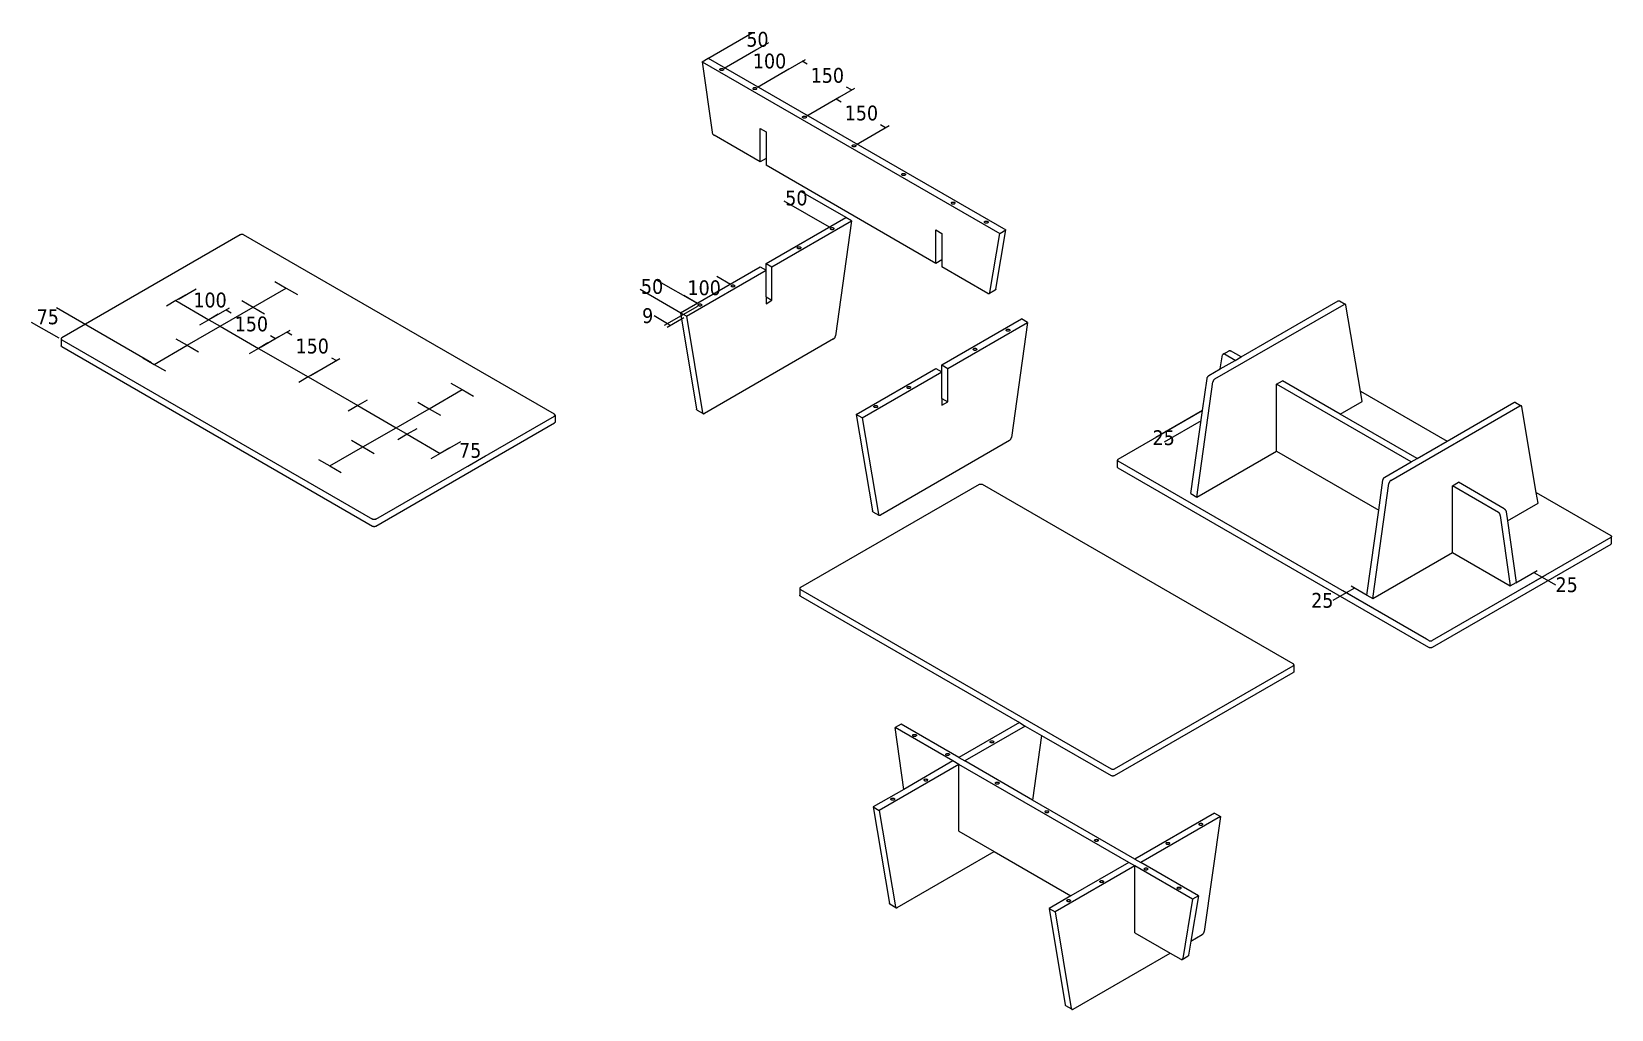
# Model space of a CAD drawing. Header units: millimetres. Extents: x -1700 to 1679, y -1062 to 1030.
import ezdxf

# ---------------------------------------------------------------- set-up
doc = ezdxf.new("R2010")
doc.units = ezdxf.units.MM
doc.styles.add('Tahoma', font='Tahoma')

msp = doc.modelspace()

# ---------------------------------------------------------------- texts
at = {"color": 1, "attachment_point": 7, "style": 'Tahoma'}
for s, insert, char_height in [('50', (-170.9, 996.8), 31.66), ('100', (-156.9, 950.3), 31.66), ('150', (-33.2, 919.6), 31.66), ('150', (39.6, 839.2), 31.66), ('50', (-87.6, 657.4), 31.66), ('50', (-396.3, 468.1), 31.66), ('100', (-296.7, 465.3), 31.66), ('100', (-1353.6, 439.1), 31.66), ('75', (-1688.9, 403.1), 31.66), ('150', (-1265.2, 388), 31.66), ('9', (-393.8, 405.7), 31.7), ('150', (-1135.1, 340.7), 31.66), ('25', (698, 144.7), 31.66), ('75', (-785.3, 117.6), 31.66), ('25', (1560, -169.8), 31.66), ('25', (1037.3, -203.2), 31.66)]:
    msp.add_mtext(s, dxfattribs=dict(at, insert=insert, char_height=char_height))

# ---------------------------------------------------------------- linework, layer by layer
at = {"color": 1}
for p, q in [((-253.4, 972.1), (-158.4, 1027)), ((-218, 951.7), (-123, 1006.6)), ((-218, 951.7), (-150.6, 990.7)), ((-147.3, 910.9), (-44.5, 970.3)), ((-147.3, 910.9), (-79.9, 949.8)), ((-40.9, 959.8), (-51.7, 966.1)), ((-41.3, 849.7), (61.5, 909)), ((-41.3, 849.7), (28.3, 889.8)), ((21.1, 885.7), (32, 879.4)), ((54.3, 904.8), (43.4, 911.1)), ((64.8, 788.4), (134.4, 828.6)), ((116.3, 830.7), (127.1, 824.4)), ((42.7, 631.7), (-54.2, 687.6)), ((7.3, 611.3), (-89.6, 667.2)), ((-1385.7, 457.3), (-1347.3, 479.5)), ((-310.9, 427.5), (-398.2, 477.9)), ((-275.5, 448), (-362.8, 498.3)), ((-204.8, 488.8), (-234.1, 505.7)), ((-275.5, 441.7), (-346.6, 400.7)), ((-275.5, 448), (-304.8, 464.9)), ((-1640.4, 373.6), (-1699.7, 407.8)), ((-1443.2, 321), (-1646.6, 438.5)), ((-1314.9, 416.5), (-1276.6, 438.7)), ((-1314.9, 416.5), (-1276.6, 438.7)), ((-1283.8, 434.5), (-1272.9, 428.2)), ((-339.4, 404.8), (-368.3, 421.5)), ((-304.5, 417.6), (-340.2, 397)), ((-1208.9, 355.3), (-1146.4, 391.3)), ((-1208.9, 355.3), (-1170.5, 377.4)), ((-1188.6, 379.5), (-1177.7, 373.3)), ((-1153.6, 387.2), (-1142.8, 380.9)), ((-333, 401.2), (-339.4, 404.8)), ((-1102.8, 294), (-1040.3, 330.1)), ((-1058.5, 332.2), (-1047.6, 325.9)), ((804.9, 219.2), (705, 161.5)), ((801.8, 197), (722.6, 151.3)), ((-820, 130.7), (-781.6, 152.9)), ((-766.9, 100.1), (-728.6, 122.3)), ((1474.9, -149.3), (1520.6, -122.9)), ((1492.5, -159.5), (1538.3, -133.1)), ((1513.4, -127), (1531.1, -137.3)), ((1283.7, -269.7), (1104.9, -166.5)), ((1129.8, -160.5), (1112.2, -170.7)), ((1157.1, -176.2), (1122.6, -156.3)), ((1531.1, -137.3), (1560, -153.9)), ((1112.2, -170.7), (1083.3, -187.4))]:
    msp.add_line(p, q, dxfattribs=at)
for p, q in [((-265.2, 965.3), (-252.4, 972.7)), ((-265.2, 965.3), (371.2, 597.9)), ((-265.2, 965.3), (-244, 814.2)), ((-252.4, 972.7), (383.9, 605.3)), ((-227.5, 948.6), (-227.3, 949.2)), ((-227.3, 948), (-227.5, 948.6)), ((-227.3, 949.2), (-226.9, 949.8)), ((-226.9, 947.4), (-227.3, 948)), ((-226.9, 949.8), (-226.3, 950.2)), ((-226.3, 947), (-226.9, 947.4)), ((-226.3, 950.2), (-225.5, 950.6)), ((-225.5, 946.6), (-226.3, 947)), ((-225.5, 950.6), (-224.5, 950.8)), ((-224.5, 946.4), (-225.5, 946.6)), ((-224.5, 950.8), (-223.5, 950.9)), ((-223.5, 946.3), (-224.5, 946.4)), ((-223.5, 950.9), (-222.4, 950.8)), ((-222.4, 946.4), (-223.5, 946.3)), ((-222.4, 950.8), (-221.5, 950.6)), ((-221.5, 946.6), (-222.4, 946.4)), ((-221.5, 950.6), (-220.6, 950.2)), ((-220.6, 947), (-221.5, 946.6)), ((-220.6, 950.2), (-220, 949.8)), ((-220, 947.4), (-220.6, 947)), ((-220, 949.8), (-219.6, 949.2)), ((-219.6, 948), (-220, 947.4)), ((-219.6, 949.2), (-219.5, 948.6)), ((-219.5, 948.6), (-219.6, 948)), ((-156.7, 907.8), (-156.6, 908.4)), ((-156.6, 907.2), (-156.7, 907.8)), ((-156.6, 908.4), (-156.2, 908.9)), ((-156.2, 906.6), (-156.6, 907.2)), ((-156.2, 908.9), (-155.6, 909.4)), ((-155.6, 906.1), (-156.2, 906.6)), ((-155.6, 909.4), (-154.7, 909.8)), ((-154.7, 905.8), (-155.6, 906.1)), ((-154.7, 909.8), (-153.8, 910)), ((-153.8, 905.5), (-154.7, 905.8)), ((-153.8, 910), (-152.7, 910.1)), ((-152.7, 905.5), (-153.8, 905.5)), ((-152.7, 910.1), (-151.7, 910)), ((-151.7, 905.5), (-152.7, 905.5)), ((-151.7, 910), (-150.7, 909.8)), ((-150.7, 905.8), (-151.7, 905.5)), ((-150.7, 909.8), (-149.9, 909.4)), ((-149.9, 906.1), (-150.7, 905.8)), ((-149.9, 909.4), (-149.3, 908.9)), ((-149.3, 906.6), (-149.9, 906.1)), ((-149.3, 908.9), (-148.9, 908.4)), ((-148.9, 907.2), (-149.3, 906.6)), ((-148.9, 908.4), (-148.7, 907.8)), ((-148.7, 907.8), (-148.9, 907.2)), ((-50.7, 846.5), (-50.5, 847.1)), ((-50.5, 845.9), (-50.7, 846.5)), ((-50.5, 847.1), (-50.1, 847.7)), ((-50.1, 845.4), (-50.5, 845.9)), ((-50.1, 847.7), (-49.5, 848.2)), ((-49.5, 844.9), (-50.1, 845.4)), ((-49.5, 848.2), (-48.7, 848.5)), ((-48.7, 844.5), (-49.5, 844.9)), ((-48.7, 848.5), (-47.7, 848.8)), ((-47.7, 848.8), (-46.7, 848.8)), ((-46.7, 848.8), (-45.6, 848.8)), ((-45.6, 848.8), (-44.7, 848.5)), ((-44.7, 848.5), (-43.8, 848.2)), ((-43.8, 844.9), (-44.7, 844.5)), ((-43.8, 848.2), (-43.2, 847.7)), ((-43.2, 845.4), (-43.8, 844.9)), ((-43.2, 847.7), (-42.8, 847.1)), ((-42.8, 845.9), (-43.2, 845.4)), ((-42.8, 847.1), (-42.7, 846.5)), ((-42.7, 846.5), (-42.8, 845.9)), ((-244, 814.2), (-243.8, 813.5)), ((-243.8, 813.5), (-243.6, 812.8)), ((-243.6, 812.8), (-243.3, 812)), ((-243.3, 812), (-242.9, 811.3)), ((-242.9, 811.3), (-242.5, 810.5)), ((-141.4, 751), (-141.4, 822.5)), ((-141.4, 822.5), (-128.7, 815.1)), ((-128.7, 815.1), (-128.7, 758.4)), ((-47.7, 844.3), (-48.7, 844.5)), ((-46.7, 844.2), (-47.7, 844.3)), ((-45.6, 844.3), (-46.7, 844.2)), ((-44.7, 844.5), (-45.6, 844.3)), ((-242.5, 810.5), (-242, 809.8)), ((-242, 809.8), (-241.5, 809.2)), ((-241.5, 809.2), (-240.9, 808.7)), ((-240.9, 808.7), (-240.4, 808.2)), ((-240.4, 808.2), (-239.8, 807.8)), ((-141.4, 751), (-239.8, 807.8)), ((55.4, 785.3), (55.5, 785.9)), ((55.5, 784.7), (55.4, 785.3)), ((55.5, 785.9), (55.9, 786.5)), ((55.9, 784.1), (55.5, 784.7)), ((55.9, 786.5), (56.6, 786.9)), ((56.6, 783.7), (55.9, 784.1)), ((56.6, 786.9), (57.4, 787.3)), ((57.4, 783.3), (56.6, 783.7)), ((57.4, 787.3), (58.4, 787.5)), ((58.4, 783.1), (57.4, 783.3)), ((58.4, 787.5), (59.4, 787.6)), ((59.4, 783), (58.4, 783.1)), ((59.4, 787.6), (60.4, 787.5)), ((60.4, 783.1), (59.4, 783)), ((60.4, 787.5), (61.4, 787.3)), ((61.4, 783.3), (60.4, 783.1)), ((61.4, 787.3), (62.2, 786.9)), ((62.2, 783.7), (61.4, 783.3)), ((62.2, 786.9), (62.9, 786.5)), ((62.9, 784.1), (62.2, 783.7)), ((62.9, 786.5), (63.3, 785.9)), ((63.3, 784.7), (62.9, 784.1)), ((63.3, 785.9), (63.4, 785.3)), ((63.4, 785.3), (63.3, 784.7)), ((-128.7, 758.4), (-141.4, 751)), ((-128.7, 758.4), (-128.7, 743.7)), ((234.8, 533.8), (-128.7, 743.7)), ((161.5, 724.1), (161.6, 724.7)), ((161.6, 723.5), (161.5, 724.1)), ((161.6, 724.7), (162, 725.2)), ((162, 722.9), (161.6, 723.5)), ((162, 725.2), (162.6, 725.7)), ((162.6, 722.4), (162, 722.9)), ((162.6, 725.7), (163.5, 726.1)), ((163.5, 722.1), (162.6, 722.4)), ((163.5, 726.1), (164.4, 726.3)), ((164.4, 721.8), (163.5, 722.1)), ((164.4, 726.3), (165.5, 726.4)), ((165.5, 721.8), (164.4, 721.8)), ((165.5, 726.4), (166.5, 726.3)), ((166.5, 721.8), (165.5, 721.8)), ((166.5, 726.3), (167.5, 726.1)), ((167.5, 722.1), (166.5, 721.8)), ((167.5, 726.1), (168.3, 725.7)), ((168.3, 722.4), (167.5, 722.1)), ((168.3, 725.7), (168.9, 725.2)), ((168.9, 722.9), (168.3, 722.4)), ((168.9, 725.2), (169.3, 724.7)), ((169.3, 723.5), (168.9, 722.9)), ((169.3, 724.7), (169.5, 724.1)), ((169.5, 724.1), (169.3, 723.5)), ((267.5, 662.8), (267.7, 663.4)), ((267.7, 662.2), (267.5, 662.8)), ((267.7, 663.4), (268.1, 664)), ((268.1, 661.7), (267.7, 662.2)), ((268.1, 664), (268.7, 664.5)), ((268.7, 661.2), (268.1, 661.7)), ((268.7, 664.5), (269.5, 664.8)), ((269.5, 660.8), (268.7, 661.2)), ((269.5, 664.8), (270.5, 665.1)), ((270.5, 660.6), (269.5, 660.8)), ((270.5, 665.1), (271.5, 665.1)), ((271.5, 660.5), (270.5, 660.6)), ((271.5, 665.1), (272.6, 665.1)), ((272.6, 660.6), (271.5, 660.5)), ((272.6, 665.1), (273.5, 664.8)), ((273.5, 660.8), (272.6, 660.6)), ((273.5, 664.8), (274.3, 664.5)), ((274.3, 661.2), (273.5, 660.8)), ((274.3, 664.5), (275, 664)), ((275, 661.7), (274.3, 661.2)), ((275, 664), (275.4, 663.4)), ((275.4, 662.2), (275, 661.7)), ((275.4, 663.4), (275.5, 662.8)), ((275.5, 662.8), (275.4, 662.2)), ((-128.7, 533.8), (41.7, 632.2)), ((-116, 526.5), (54.4, 624.9)), ((8.7, 608.1), (8.9, 608.7)), ((8.9, 608.7), (9.3, 609.3)), ((9.3, 609.3), (9.9, 609.8)), ((9.9, 609.8), (10.7, 610.1)), ((10.7, 610.1), (11.7, 610.4)), ((11.7, 610.4), (12.7, 610.4)), ((12.7, 610.4), (13.8, 610.4)), ((13.8, 610.4), (14.7, 610.1)), ((14.7, 610.1), (15.5, 609.8)), ((15.5, 609.8), (16.2, 609.3)), ((16.2, 609.3), (16.6, 608.7)), ((16.6, 608.7), (16.7, 608.1)), ((54.4, 624.9), (19.9, 378.7)), ((54.4, 624.9), (41.7, 632.2)), ((338.2, 622), (338.4, 622.6)), ((338.4, 621.4), (338.2, 622)), ((338.4, 622.6), (338.8, 623.2)), ((338.8, 620.8), (338.4, 621.4)), ((338.8, 623.2), (339.4, 623.6)), ((339.4, 620.4), (338.8, 620.8)), ((339.4, 623.6), (340.2, 624)), ((340.2, 620), (339.4, 620.4)), ((340.2, 624), (341.2, 624.2)), ((341.2, 619.8), (340.2, 620)), ((341.2, 624.2), (342.2, 624.3)), ((342.2, 619.7), (341.2, 619.8)), ((342.2, 624.3), (343.3, 624.2)), ((343.3, 619.8), (342.2, 619.7)), ((343.3, 624.2), (344.2, 624)), ((344.2, 620), (343.3, 619.8)), ((344.2, 624), (345.1, 623.6)), ((345.1, 620.4), (344.2, 620)), ((345.1, 623.6), (345.7, 623.2)), ((345.7, 620.8), (345.1, 620.4)), ((345.7, 623.2), (346.1, 622.6)), ((346.1, 621.4), (345.7, 620.8)), ((346.1, 622.6), (346.2, 622)), ((346.2, 622), (346.1, 621.4)), ((-1253.2, 595), (-1635, 374.6)), ((-1252.6, 595.3), (-1253.2, 595)), ((-1251.9, 595.6), (-1252.6, 595.3)), ((-1251.2, 595.8), (-1251.9, 595.6)), ((-1250.4, 595.9), (-1251.2, 595.8)), ((-1249.6, 595.9), (-1250.4, 595.9)), ((-1248.9, 595.9), (-1249.6, 595.9)), ((-1248.1, 595.8), (-1248.9, 595.9)), ((-1247.4, 595.6), (-1248.1, 595.8)), ((-1246.7, 595.3), (-1247.4, 595.6)), ((-1246.1, 595), (-1246.7, 595.3)), ((-581.4, 211.3), (-1246.1, 595)), ((8.9, 607.5), (8.7, 608.1)), ((9.3, 607), (8.9, 607.5)), ((9.9, 606.5), (9.3, 607)), ((10.7, 606.1), (9.9, 606.5)), ((11.7, 605.9), (10.7, 606.1)), ((12.7, 605.8), (11.7, 605.9)), ((13.8, 605.9), (12.7, 605.8)), ((14.7, 606.1), (13.8, 605.9)), ((15.5, 606.5), (14.7, 606.1)), ((16.2, 607), (15.5, 606.5)), ((16.6, 607.5), (16.2, 607)), ((16.7, 608.1), (16.6, 607.5)), ((234.8, 533.8), (234.8, 605.3)), ((234.8, 605.3), (247.5, 597.9)), ((247.5, 597.9), (247.5, 541.2)), ((350, 471.3), (371.2, 597.9)), ((362.7, 478.6), (383.9, 605.3)), ((371.2, 597.9), (383.9, 605.3)), ((-62, 567.3), (-61.9, 567.9)), ((-61.9, 566.7), (-62, 567.3)), ((-61.9, 567.9), (-61.5, 568.5)), ((-61.5, 566.1), (-61.9, 566.7)), ((-61.5, 568.5), (-60.8, 568.9)), ((-60.8, 565.7), (-61.5, 566.1)), ((-60.8, 568.9), (-60, 569.3)), ((-60, 565.3), (-60.8, 565.7)), ((-60, 569.3), (-59, 569.5)), ((-59, 565.1), (-60, 565.3)), ((-59, 569.5), (-58, 569.6)), ((-58, 565), (-59, 565.1)), ((-58, 569.6), (-57, 569.5)), ((-57, 565.1), (-58, 565)), ((-57, 569.5), (-56, 569.3)), ((-56, 565.3), (-57, 565.1)), ((-56, 569.3), (-55.2, 568.9)), ((-55.2, 565.7), (-56, 565.3)), ((-55.2, 568.9), (-54.5, 568.5)), ((-54.5, 566.1), (-55.2, 565.7)), ((-54.5, 568.5), (-54.1, 567.9)), ((-54.1, 566.7), (-54.5, 566.1)), ((-54.1, 567.9), (-54, 567.3)), ((-54, 567.3), (-54.1, 566.7)), ((247.5, 541.2), (234.8, 533.8)), ((247.5, 541.2), (247.5, 526.5)), ((-311.8, 428.1), (-141.4, 526.5)), ((-299.1, 420.7), (-128.7, 519.1)), ((-141.4, 526.5), (-128.7, 519.1)), ((-128.7, 533.8), (-116, 526.5)), ((-128.7, 519.1), (-128.7, 533.8)), ((-128.7, 462.4), (-128.7, 519.1)), ((-116, 455), (-116, 526.5)), ((345.9, 469.7), (247.5, 526.5)), ((-1225.6, 440.3), (-1154.9, 481.1)), ((-1179.2, 495.2), (-1154.9, 481.1)), ((-1154.9, 481.1), (-1130.6, 467.1)), ((-203.4, 485.6), (-203.3, 486.2)), ((-203.3, 485.1), (-203.4, 485.6)), ((-203.3, 486.2), (-202.9, 486.8)), ((-202.9, 484.5), (-203.3, 485.1)), ((-202.9, 486.8), (-202.2, 487.3)), ((-202.2, 484), (-202.9, 484.5)), ((-202.2, 487.3), (-201.4, 487.6)), ((-201.4, 483.6), (-202.2, 484)), ((-201.4, 487.6), (-200.4, 487.9)), ((-200.4, 483.4), (-201.4, 483.6)), ((-200.4, 487.9), (-199.4, 488)), ((-199.4, 483.3), (-200.4, 483.4)), ((-199.4, 488), (-198.4, 487.9)), ((-198.4, 483.4), (-199.4, 483.3)), ((-198.4, 487.9), (-197.4, 487.6)), ((-197.4, 483.6), (-198.4, 483.4)), ((-197.4, 487.6), (-196.6, 487.3)), ((-196.6, 484), (-197.4, 483.6)), ((-196.6, 487.3), (-195.9, 486.8)), ((-195.9, 484.5), (-196.6, 484)), ((-195.9, 486.8), (-195.5, 486.2)), ((-195.5, 485.1), (-195.9, 484.5)), ((-195.5, 486.2), (-195.4, 485.6)), ((-195.4, 485.6), (-195.5, 485.1)), ((361.7, 476.9), (349, 469.5)), ((362.1, 477.2), (361.7, 476.9)), ((362.4, 477.6), (362.1, 477.2)), ((362.6, 478.1), (362.4, 477.6)), ((362.7, 478.6), (362.6, 478.1)), ((-1391.1, 454.2), (-1411.2, 442.6)), ((-1371, 465.8), (-1391.1, 454.2)), ((-1391.1, 454.2), (-1320.4, 413.4)), ((-1296.3, 399.5), (-1225.6, 440.3)), ((-1249.9, 454.3), (-1225.6, 440.3)), ((-1225.6, 440.3), (-1201.4, 426.3)), ((-274.1, 444.8), (-274, 445.4)), ((-274, 444.2), (-274.1, 444.8)), ((-274, 445.4), (-273.6, 446)), ((-273.6, 443.7), (-274, 444.2)), ((-273.6, 446), (-273, 446.5)), ((-273, 443.2), (-273.6, 443.7)), ((-273, 446.5), (-272.1, 446.8)), ((-272.1, 442.8), (-273, 443.2)), ((-272.1, 446.8), (-271.2, 447.1)), ((-271.2, 442.6), (-272.1, 442.8)), ((-271.2, 447.1), (-270.1, 447.1)), ((-270.1, 442.5), (-271.2, 442.6)), ((-270.1, 447.1), (-269.1, 447.1)), ((-269.1, 442.6), (-270.1, 442.5)), ((-269.1, 447.1), (-268.1, 446.8)), ((-268.1, 442.8), (-269.1, 442.6)), ((-268.1, 446.8), (-267.3, 446.5)), ((-267.3, 443.2), (-268.1, 442.8)), ((-267.3, 446.5), (-266.7, 446)), ((-266.7, 443.7), (-267.3, 443.2)), ((-266.7, 446), (-266.3, 445.4)), ((-266.3, 444.2), (-266.7, 443.7)), ((-266.3, 445.4), (-266.1, 444.8)), ((-266.1, 444.8), (-266.3, 444.2)), ((-128.7, 462.4), (-116, 455)), ((-128.7, 462.4), (-128.7, 447.7)), ((-128.7, 447.7), (-116, 455)), ((345.9, 469.7), (346.4, 469.4)), ((346.4, 469.4), (347, 469.2)), ((347, 469.2), (347.5, 469.1)), ((347.5, 469.1), (348.1, 469.2)), ((348.1, 469.2), (348.5, 469.3)), ((348.5, 469.3), (349, 469.5)), ((349, 469.5), (349.4, 469.9)), ((349.4, 469.9), (349.7, 470.3)), ((349.7, 470.3), (349.9, 470.7)), ((349.9, 470.7), (350, 471.3)), ((831.4, 286.7), (1107.6, 446.2)), ((887.5, 333.8), (1094.9, 453.5)), ((1094.9, 453.5), (1095.4, 453.8)), ((1095.4, 453.8), (1096, 454)), ((1096, 454), (1096.5, 454.1)), ((1096.5, 454.1), (1097.1, 454)), ((1097.1, 454), (1097.5, 453.9)), ((1097.5, 453.9), (1098, 453.7)), ((1098, 453.7), (1110.3, 446.6)), ((1108.2, 446.5), (1107.6, 446.2)), ((1108.7, 446.6), (1108.2, 446.5)), ((1109.3, 446.7), (1108.7, 446.6)), ((1109.8, 446.7), (1109.3, 446.7)), ((1110.3, 446.6), (1109.8, 446.7)), ((1110.7, 446.3), (1110.3, 446.6)), ((1111.1, 446), (1110.7, 446.3)), ((1111.4, 445.6), (1111.1, 446)), ((1111.6, 445.1), (1111.4, 445.6)), ((1111.7, 444.6), (1111.6, 445.1)), ((1142.5, 260.9), (1111.7, 444.6)), ((-1320.4, 413.4), (-1340.4, 401.8)), ((-1300.3, 425), (-1320.4, 413.4)), ((-1320.4, 413.4), (-1296.3, 399.5)), ((-311.8, 428.1), (-277.3, 221.8)), ((-299.1, 420.7), (-311.8, 428.1)), ((-299.1, 420.7), (-264.6, 214.5)), ((247.5, 316.6), (417.9, 415)), ((260.2, 309.3), (430.6, 407.7)), ((430.6, 407.7), (396.1, 161.5)), ((430.6, 407.7), (417.9, 415)), ((-1636.4, 373), (-1636.5, 372.6)), ((-1636.5, 372.6), (-1636.5, 357.9)), ((-1636.5, 372.6), (-1636.4, 372.1)), ((-1636.2, 373.4), (-1636.4, 373)), ((-1636.4, 372.1), (-1636.2, 371.7)), ((-1635.9, 373.9), (-1636.2, 373.4)), ((-1635.5, 374.3), (-1635.9, 373.9)), ((-1635, 374.6), (-1635.5, 374.3)), ((-1391.3, 372.7), (-1367, 358.7)), ((-1367, 358.7), (-1296.3, 399.5)), ((-1296.3, 399.5), (-1214.3, 352.1)), ((15.7, 372.3), (-260.4, 212.8)), ((15.7, 372.3), (16.3, 372.6)), ((16.3, 372.6), (16.9, 373.1)), ((16.9, 373.1), (17.4, 373.7)), ((17.4, 373.7), (17.9, 374.3)), ((17.9, 374.3), (18.4, 375)), ((18.4, 375), (18.9, 375.7)), ((18.9, 375.7), (19.2, 376.5)), ((19.2, 376.5), (19.5, 377.2)), ((19.5, 377.2), (19.8, 378)), ((19.8, 378), (19.9, 378.7)), ((384.9, 390.9), (385, 391.5)), ((385, 390.3), (384.9, 390.9)), ((385, 391.5), (385.4, 392.1)), ((385.4, 389.8), (385, 390.3)), ((385.4, 392.1), (386.1, 392.6)), ((386.1, 389.3), (385.4, 389.8)), ((386.1, 392.6), (386.9, 392.9)), ((386.9, 388.9), (386.1, 389.3)), ((386.9, 392.9), (387.9, 393.2)), ((387.9, 388.7), (386.9, 388.9)), ((387.9, 393.2), (388.9, 393.2)), ((388.9, 388.6), (387.9, 388.7)), ((388.9, 393.2), (389.9, 393.2)), ((389.9, 388.7), (388.9, 388.6)), ((389.9, 393.2), (390.9, 392.9)), ((390.9, 388.9), (389.9, 388.7)), ((390.9, 392.9), (391.7, 392.6)), ((391.7, 389.3), (390.9, 388.9)), ((391.7, 392.6), (392.4, 392.1)), ((392.4, 389.8), (391.7, 389.3)), ((392.4, 392.1), (392.8, 391.5)), ((392.8, 390.3), (392.4, 389.8)), ((392.8, 391.5), (392.9, 390.9)), ((392.9, 390.9), (392.8, 390.3)), ((-1636.4, 357.4), (-1636.5, 357.9)), ((-1636.2, 357), (-1636.4, 357.4)), ((-1636.2, 371.7), (-1635.9, 371.2)), ((-1635.9, 356.5), (-1636.2, 357)), ((-1635.9, 371.2), (-1635.5, 370.9)), ((-1635.5, 356.2), (-1635.9, 356.5)), ((-1635.5, 370.9), (-1635, 370.5)), ((-1635, 355.8), (-1635.5, 356.2)), ((-1635, 370.5), (-970.3, -13.2)), ((-1635, 355.8), (-970.3, -27.9)), ((-1437.7, 317.8), (-1367, 358.7)), ((-1367, 358.7), (-1342.8, 344.7)), ((-1214.3, 352.1), (-1234.4, 340.5)), ((-1194.2, 363.7), (-1214.3, 352.1)), ((-1214.3, 352.1), (-1108.2, 290.9)), ((314.2, 350.1), (314.3, 350.7)), ((314.3, 349.5), (314.2, 350.1)), ((314.3, 350.7), (314.7, 351.3)), ((314.7, 349), (314.3, 349.5)), ((314.7, 351.3), (315.4, 351.7)), ((315.4, 348.5), (314.7, 349)), ((315.4, 351.7), (316.2, 352.1)), ((316.2, 348.1), (315.4, 348.5)), ((316.2, 352.1), (317.2, 352.3)), ((317.2, 347.9), (316.2, 348.1)), ((317.2, 352.3), (318.2, 352.4)), ((318.2, 347.8), (317.2, 347.9)), ((318.2, 352.4), (319.2, 352.3)), ((319.2, 347.9), (318.2, 347.8)), ((319.2, 352.3), (320.2, 352.1)), ((320.2, 348.1), (319.2, 347.9)), ((320.2, 352.1), (321, 351.7)), ((321, 348.5), (320.2, 348.1)), ((321, 351.7), (321.7, 351.3)), ((321.7, 349), (321, 348.5)), ((321.7, 351.3), (322.1, 350.7)), ((322.1, 349.5), (321.7, 349)), ((322.1, 350.7), (322.2, 350.1)), ((322.2, 350.1), (322.1, 349.5)), ((842.9, 308), (847.9, 338)), ((848, 338.5), (847.9, 338)), ((848.2, 339), (848, 338.5)), ((848.5, 339.4), (848.2, 339)), ((848.9, 339.7), (848.5, 339.4)), ((849.3, 339.9), (848.9, 339.7)), ((849.3, 339.9), (861.6, 347.1)), ((849.8, 340.1), (849.3, 339.9)), ((850.4, 340.1), (849.8, 340.1)), ((850.9, 340), (850.4, 340.1)), ((851.5, 339.8), (850.9, 340)), ((852, 339.6), (851.5, 339.8)), ((874.8, 326.5), (852, 339.6)), ((861.6, 347.1), (862.1, 347.3)), ((862.1, 347.3), (862.6, 347.4)), ((862.6, 347.4), (863.1, 347.5)), ((863.1, 347.5), (863.6, 347.4)), ((863.6, 347.4), (864.2, 347.2)), ((864.2, 347.2), (864.8, 346.9)), ((887.5, 333.8), (864.8, 346.9)), ((-1462, 331.9), (-1437.7, 317.8)), ((-1437.7, 317.8), (-1413.5, 303.8)), ((64.3, 210.9), (234.8, 309.3)), ((234.8, 309.3), (247.5, 301.9)), ((247.5, 316.6), (260.2, 309.3)), ((247.5, 301.9), (247.5, 316.6)), ((260.2, 237.8), (260.2, 309.3)), ((818.7, 294.1), (842.9, 308)), ((842.9, 308), (874.8, 326.5)), ((874.8, 326.5), (887.5, 333.8)), ((-1108.2, 290.9), (-1128.3, 279.3)), ((-1088.1, 302.5), (-1108.2, 290.9)), ((-1108.2, 290.9), (-1002.2, 229.7)), ((-803, 278), (-778.7, 264)), ((77.1, 203.5), (247.5, 301.9)), ((173.9, 270.1), (174.8, 270.5)), ((174.8, 270.5), (175.7, 270.7)), ((175.7, 270.7), (176.8, 270.8)), ((176.8, 270.8), (177.8, 270.7)), ((177.8, 270.7), (178.8, 270.5)), ((178.8, 270.5), (179.6, 270.1)), ((247.5, 245.2), (247.5, 301.9)), ((792.7, 34.1), (827.3, 280.3)), ((804.9, 219.2), (814.6, 287.7)), ((814.6, 287.7), (814.7, 288.4)), ((814.7, 288.4), (814.9, 289.1)), ((814.9, 289.1), (815.2, 289.9)), ((815.2, 289.9), (815.6, 290.6)), ((815.6, 290.6), (816, 291.4)), ((816, 291.4), (816.5, 292.1)), ((816.5, 292.1), (817, 292.7)), ((817, 292.7), (817.6, 293.2)), ((817.6, 293.2), (818.1, 293.7)), ((818.1, 293.7), (818.7, 294.1)), ((827.4, 281), (827.3, 280.3)), ((827.6, 281.8), (827.4, 281)), ((827.9, 282.5), (827.6, 281.8)), ((828.3, 283.3), (827.9, 282.5)), ((828.7, 284), (828.3, 283.3)), ((829.2, 284.7), (828.7, 284)), ((829.8, 285.3), (829.2, 284.7)), ((830.3, 285.9), (829.8, 285.3)), ((830.9, 286.4), (830.3, 285.9)), ((831.4, 286.7), (830.9, 286.4)), ((963.1, 275.4), (975.9, 282.8)), ((1250.9, 109.3), (963.1, 275.4)), ((963.1, 132.5), (963.1, 275.4)), ((1099.6, 211.3), (975.9, 282.8)), ((-982.1, 241.3), (-1002.2, 229.7)), ((-873.7, 237.1), (-849.4, 223.1)), ((-849.4, 223.1), (-778.7, 264)), ((-778.7, 264), (-754.5, 250)), ((172.8, 268.5), (172.9, 269.1)), ((172.9, 267.9), (172.8, 268.5)), ((172.9, 269.1), (173.3, 269.6)), ((173.3, 267.3), (172.9, 267.9)), ((173.3, 269.6), (173.9, 270.1)), ((173.9, 266.8), (173.3, 267.3)), ((174.8, 266.5), (173.9, 266.8)), ((175.7, 266.2), (174.8, 266.5)), ((176.8, 266.2), (175.7, 266.2)), ((177.8, 266.2), (176.8, 266.2)), ((178.8, 266.5), (177.8, 266.2)), ((179.6, 266.8), (178.8, 266.5)), ((179.6, 270.1), (180.2, 269.6)), ((180.2, 267.3), (179.6, 266.8)), ((180.2, 269.6), (180.6, 269.1)), ((180.6, 267.9), (180.2, 267.3)), ((180.6, 269.1), (180.8, 268.5)), ((180.8, 268.5), (180.6, 267.9)), ((247.5, 245.2), (260.2, 237.8)), ((247.5, 245.2), (247.5, 230.5)), ((247.5, 230.5), (260.2, 237.8)), ((1099.6, 211.3), (1146.3, 238.3)), ((1142.5, 260.9), (1328, 153.8)), ((1146.3, 238.3), (1142.5, 260.9)), ((1471, 236.3), (1471.6, 236.6)), ((1471.6, 236.6), (1472.2, 236.8)), ((1472.2, 236.8), (1472.7, 236.9)), ((1472.7, 236.9), (1473.2, 236.8)), ((1473.2, 236.8), (1473.7, 236.7)), ((1473.7, 236.7), (1474.2, 236.5)), ((-1002.2, 229.7), (-1022.2, 218.1)), ((-1002.2, 229.7), (-920.1, 182.3)), ((-963.3, -13.2), (-581.4, 207.2)), ((-920.1, 182.3), (-849.4, 223.1)), ((-849.4, 223.1), (-825.2, 209.1)), ((-580.9, 211), (-581.4, 211.3)), ((-581.4, 207.2), (-580.9, 207.6)), ((-580.5, 210.6), (-580.9, 211)), ((-580.9, 207.6), (-580.5, 207.9)), ((-580.2, 210.1), (-580.5, 210.6)), ((-580.5, 207.9), (-580.2, 208.4)), ((-580, 209.7), (-580.2, 210.1)), ((-580.2, 208.4), (-580, 208.8)), ((-580, 209.3), (-580, 209.7)), ((-580, 208.8), (-580, 209.3)), ((-580, 209.3), (-580, 194.6)), ((-277.2, 221.3), (-277.3, 221.8)), ((-276.9, 220.8), (-277.2, 221.3)), ((-276.6, 220.4), (-276.9, 220.8)), ((-276.3, 220), (-276.6, 220.4)), ((-276.3, 220), (-263.5, 212.7)), ((-264.6, 214.5), (-264.4, 213.9)), ((-264.4, 213.9), (-264.2, 213.4)), ((-264.2, 213.4), (-263.9, 213)), ((-263.9, 213), (-263.5, 212.7)), ((-263.5, 212.7), (-263.1, 212.5)), ((-263.1, 212.5), (-262.6, 212.3)), ((-262.6, 212.3), (-262.1, 212.3)), ((-262.1, 212.3), (-261.5, 212.4)), ((-261.5, 212.4), (-261, 212.6)), ((-261, 212.6), (-260.4, 212.8)), ((64.3, 210.9), (98.9, 4.6)), ((77.1, 203.5), (64.3, 210.9)), ((77.1, 203.5), (111.6, -2.7)), ((102.1, 227.6), (102.2, 228.2)), ((102.2, 227), (102.1, 227.6)), ((102.2, 228.2), (102.6, 228.8)), ((102.6, 226.5), (102.2, 227)), ((102.6, 228.8), (103.2, 229.3)), ((103.2, 226), (102.6, 226.5)), ((103.2, 229.3), (104.1, 229.6)), ((104.1, 225.6), (103.2, 226)), ((104.1, 229.6), (105, 229.9)), ((105, 225.4), (104.1, 225.6)), ((105, 229.9), (106.1, 229.9)), ((106.1, 225.3), (105, 225.4)), ((106.1, 229.9), (107.1, 229.9)), ((107.1, 225.4), (106.1, 225.3)), ((107.1, 229.9), (108.1, 229.6)), ((108.1, 225.6), (107.1, 225.4)), ((108.1, 229.6), (108.9, 229.3)), ((108.9, 226), (108.1, 225.6)), ((108.9, 229.3), (109.5, 228.8)), ((109.5, 226.5), (108.9, 226)), ((109.5, 228.8), (109.9, 228.2)), ((109.9, 227), (109.5, 226.5)), ((109.9, 228.2), (110.1, 227.6)), ((110.1, 227.6), (109.9, 227)), ((624.4, 115), (804.9, 219.2)), ((780, 41.5), (804.9, 219.2)), ((1263.7, 116.6), (1099.6, 211.3)), ((1207.6, 69.6), (1483.8, 229)), ((1328, 153.8), (1471, 236.3)), ((1474.2, 236.5), (1486.5, 229.4)), ((1484.3, 229.3), (1483.8, 229)), ((1484.9, 229.4), (1484.3, 229.3)), ((1485.4, 229.5), (1484.9, 229.4)), ((1486, 229.5), (1485.4, 229.5)), ((1486.5, 229.4), (1486, 229.5)), ((1486.9, 229.1), (1486.5, 229.4)), ((1487.3, 228.8), (1486.9, 229.1)), ((1487.6, 228.4), (1487.3, 228.8)), ((1487.8, 227.9), (1487.6, 228.4)), ((1487.9, 227.4), (1487.8, 227.9)), ((1518.7, 43.7), (1487.9, 227.4)), ((-990.8, 141.5), (-920.1, 182.3)), ((-963.3, -27.9), (-581.4, 192.5)), ((-920.1, 182.3), (-896.1, 168.4)), ((-876, 180), (-896.1, 168.4)), ((-580.9, 192.9), (-581.4, 192.5)), ((-580.5, 193.2), (-580.9, 192.9)), ((-580.2, 193.7), (-580.5, 193.2)), ((-580, 194.1), (-580.2, 193.7)), ((-580, 194.6), (-580, 194.1)), ((-1061.6, 100.7), (-990.8, 141.5)), ((-1015.1, 155.5), (-990.8, 141.5)), ((-990.8, 141.5), (-966.6, 127.5)), ((-896.1, 168.4), (-916.2, 156.8)), ((-896.1, 168.4), (-825.4, 127.6)), ((-805.3, 139.2), (-825.4, 127.6)), ((391.9, 155.1), (115.8, -4.4)), ((391.9, 155.1), (392.5, 155.5)), ((392.5, 155.5), (393, 155.9)), ((393, 155.9), (393.6, 156.5)), ((393.6, 156.5), (394.1, 157.1)), ((394.1, 157.1), (394.6, 157.8)), ((394.6, 157.8), (395, 158.5)), ((395, 158.5), (395.4, 159.3)), ((395.4, 159.3), (395.7, 160)), ((395.7, 160), (395.9, 160.8)), ((395.9, 160.8), (396.1, 161.5)), ((1263.7, 116.6), (1328, 153.8)), ((-1085.8, 114.7), (-1061.6, 100.7)), ((-825.4, 127.6), (-845.5, 116)), ((623.2, 113.8), (623, 113.4)), ((623, 113.4), (623, 112.9)), ((623, 98.2), (623, 112.9)), ((623, 112.9), (623, 112.5)), ((623, 112.5), (623.2, 112)), ((623.5, 114.2), (623.2, 113.8)), ((623.2, 112), (623.5, 111.6)), ((623.9, 114.6), (623.5, 114.2)), ((623.5, 111.6), (623.9, 111.2)), ((624.4, 115), (623.9, 114.6)), ((623.9, 111.2), (624.4, 110.9)), ((1289.1, -272.9), (624.4, 110.9)), ((792.7, 34.1), (963.1, 132.5)), ((963.1, 132.5), (1181.7, 6.3)), ((1194.9, 76.9), (1250.9, 109.3)), ((1250.9, 109.3), (1263.7, 116.6)), ((-1061.6, 100.7), (-1037.3, 86.7)), ((623, 97.8), (623, 98.2)), ((623.2, 97.3), (623, 97.8)), ((623.5, 96.9), (623.2, 97.3)), ((623.9, 96.5), (623.5, 96.9)), ((624.4, 96.2), (623.9, 96.5)), ((1289.1, -287.6), (624.4, 96.2)), ((1181.7, 6.3), (1190.7, 70.5)), ((1190.7, 70.5), (1190.9, 71.2)), ((1190.9, 71.2), (1191.1, 71.9)), ((1191.1, 71.9), (1191.4, 72.7)), ((1191.4, 72.7), (1191.8, 73.4)), ((1191.8, 73.4), (1192.2, 74.2)), ((1192.2, 74.2), (1192.7, 74.9)), ((1192.7, 74.9), (1193.2, 75.5)), ((1193.2, 75.5), (1193.8, 76.1)), ((1193.8, 76.1), (1194.3, 76.5)), ((1194.3, 76.5), (1194.9, 76.9)), ((1205.9, 68.1), (1205.4, 67.5)), ((1206.5, 68.7), (1205.9, 68.1)), ((1207, 69.2), (1206.5, 68.7)), ((1207.6, 69.6), (1207, 69.2)), ((326.9, 61.2), (-54.9, -159.3)), ((326.9, 61.2), (327.5, 61.5)), ((327.5, 61.5), (328.2, 61.7)), ((328.2, 61.7), (328.9, 61.9)), ((328.9, 61.9), (329.7, 62)), ((329.7, 62), (330.5, 62)), ((330.5, 62), (331.2, 62)), ((331.2, 62), (332, 61.9)), ((332, 61.9), (332.7, 61.7)), ((332.7, 61.7), (333.4, 61.5)), ((333.4, 61.5), (334, 61.2)), ((998.7, -322.6), (334, 61.2)), ((780, 41.5), (792.7, 34.1)), ((1168.9, -183), (1203.5, 63.1)), ((1203.6, 63.8), (1203.5, 63.1)), ((1203.8, 64.6), (1203.6, 63.8)), ((1204.1, 65.3), (1203.8, 64.6)), ((1204.5, 66.1), (1204.1, 65.3)), ((1204.9, 66.8), (1204.5, 66.1)), ((1205.4, 67.5), (1204.9, 66.8)), ((1339.3, 58.2), (1352.1, 65.6)), ((1437.7, 1.4), (1339.3, 58.2)), ((1339.3, -84.7), (1339.3, 58.2)), ((1450.4, 8.8), (1352.1, 65.6)), ((1518.7, 43.7), (1678, -48.3)), ((1522.5, 21.1), (1518.7, 43.7)), ((99, 4.1), (98.9, 4.6)), ((99.2, 3.6), (99, 4.1)), ((99.5, 3.2), (99.2, 3.6)), ((99.9, 2.8), (99.5, 3.2)), ((99.9, 2.8), (112.6, -4.5)), ((1156.2, -175.7), (1181.7, 6.3)), ((1438.3, 1.1), (1437.7, 1.4)), ((1438.8, 0.6), (1438.3, 1.1)), ((1439.4, 0), (1438.8, 0.6)), ((1439.9, -0.6), (1439.4, 0)), ((1450.4, 8.8), (1451, 8.4)), ((1451, 8.4), (1451.6, 7.9)), ((1451.6, 7.9), (1452.1, 7.4)), ((1452.1, 7.4), (1452.6, 6.7)), ((1452.6, 6.7), (1453.1, 6.1)), ((1453.1, 6.1), (1453.6, 5.3)), ((1453.6, 5.3), (1453.9, 4.6)), ((1453.9, 4.6), (1454.2, 3.8)), ((1454.2, 3.8), (1454.5, 3.1)), ((1454.5, 3.1), (1454.6, 2.4)), ((1454.6, 2.4), (1457.2, -16.6)), ((1457.2, -16.6), (1522.5, 21.1)), ((-969.7, -13.5), (-970.3, -13.2)), ((-970.3, -27.9), (-969.7, -28.2)), ((-969.1, -13.8), (-969.7, -13.5)), ((-969.7, -28.2), (-969.1, -28.5)), ((-968.4, -13.9), (-969.1, -13.8)), ((-969.1, -28.5), (-968.4, -28.6)), ((-967.6, -14.1), (-968.4, -13.9)), ((-968.4, -28.6), (-967.6, -28.7)), ((-966.8, -14.1), (-967.6, -14.1)), ((-967.6, -28.7), (-966.8, -28.8)), ((-966, -14.1), (-966.8, -14.1)), ((-966.8, -28.8), (-966, -28.7)), ((-965.3, -13.9), (-966, -14.1)), ((-966, -28.7), (-965.3, -28.6)), ((-964.5, -13.8), (-965.3, -13.9)), ((-965.3, -28.6), (-964.5, -28.5)), ((-963.9, -13.5), (-964.5, -13.8)), ((-964.5, -28.5), (-963.9, -28.2)), ((-963.3, -13.2), (-963.9, -13.5)), ((-963.9, -28.2), (-963.3, -27.9)), ((111.6, -2.7), (111.8, -3.3)), ((111.8, -3.3), (112, -3.8)), ((112, -3.8), (112.3, -4.2)), ((112.3, -4.2), (112.6, -4.5)), ((112.6, -4.5), (113.1, -4.7)), ((113.1, -4.7), (113.6, -4.9)), ((113.6, -4.9), (114.1, -4.9)), ((114.1, -4.9), (114.6, -4.8)), ((114.6, -4.8), (115.2, -4.6)), ((115.2, -4.6), (115.8, -4.4)), ((1440.4, -1.3), (1439.9, -0.6)), ((1440.8, -2), (1440.4, -1.3)), ((1441.2, -2.8), (1440.8, -2)), ((1441.5, -3.5), (1441.2, -2.8)), ((1441.7, -4.3), (1441.5, -3.5)), ((1441.9, -5), (1441.7, -4.3)), ((1441.9, -5), (1463.1, -156.1)), ((1457.2, -16.6), (1475.8, -148.7)), ((1678, -52.4), (1296.2, -272.9)), ((1678, -67.1), (1296.2, -287.6)), ((1678, -48.3), (1678.5, -48.7)), ((1678.5, -52.1), (1678, -52.4)), ((1678, -67.1), (1678.5, -66.8)), ((1678.5, -48.7), (1679, -49.1)), ((1679, -51.7), (1678.5, -52.1)), ((1678.5, -66.8), (1679, -66.4)), ((1679, -49.1), (1679.3, -49.5)), ((1679.3, -51.3), (1679, -51.7)), ((1679, -66.4), (1679.3, -65.9)), ((1679.3, -49.5), (1679.4, -49.9)), ((1679.4, -50.8), (1679.3, -51.3)), ((1679.3, -65.9), (1679.4, -65.5)), ((1679.4, -49.9), (1679.5, -50.4)), ((1679.5, -50.4), (1679.4, -50.8)), ((1679.4, -65.5), (1679.5, -65.1)), ((1679.5, -65.1), (1679.5, -50.4)), ((1168.9, -183), (1339.3, -84.7)), ((1339.3, -84.7), (1463.1, -156.1)), ((-56.3, -160.9), (-56.4, -161.3)), ((-56.4, -161.3), (-56.4, -176)), ((-56.4, -161.3), (-56.3, -161.8)), ((-56.1, -160.4), (-56.3, -160.9)), ((-56.3, -161.8), (-56.1, -162.2)), ((-55.8, -160), (-56.1, -160.4)), ((-56.1, -162.2), (-55.8, -162.6)), ((-55.4, -159.6), (-55.8, -160)), ((-55.8, -162.6), (-55.4, -163)), ((-54.9, -159.3), (-55.4, -159.6)), ((-55.4, -163), (-54.9, -163.4)), ((-54.9, -163.4), (609.8, -547.1)), ((1463.1, -156.1), (1475.8, -148.7)), ((-56.3, -176.5), (-56.4, -176)), ((-56.1, -176.9), (-56.3, -176.5)), ((-55.8, -177.3), (-56.1, -176.9)), ((-55.4, -177.7), (-55.8, -177.3)), ((-54.9, -178), (-55.4, -177.7)), ((-54.9, -178), (413.2, -448.3)), ((1156.2, -175.7), (1168.9, -183)), ((1289.1, -272.9), (1289.7, -273.2)), ((1289.7, -287.8), (1289.1, -287.6)), ((1289.7, -273.2), (1290.4, -273.4)), ((1290.4, -288.1), (1289.7, -287.8)), ((1290.4, -273.4), (1291.1, -273.6)), ((1291.1, -288.3), (1290.4, -288.1)), ((1291.1, -273.6), (1291.9, -273.7)), ((1291.9, -288.4), (1291.1, -288.3)), ((1291.9, -273.7), (1292.7, -273.7)), ((1292.7, -288.4), (1291.9, -288.4)), ((1292.7, -273.7), (1293.4, -273.7)), ((1293.4, -288.4), (1292.7, -288.4)), ((1293.4, -273.7), (1294.2, -273.6)), ((1294.2, -288.3), (1293.4, -288.4)), ((1294.2, -273.6), (1294.9, -273.4)), ((1294.9, -288.1), (1294.2, -288.3)), ((1294.9, -273.4), (1295.6, -273.2)), ((1295.6, -287.8), (1294.9, -288.1)), ((1295.6, -273.2), (1296.2, -272.9)), ((1296.2, -287.6), (1295.6, -287.8)), ((616.8, -547.1), (998.7, -326.7)), ((999.2, -322.9), (998.7, -322.6)), ((998.7, -326.7), (999.2, -326.3)), ((999.6, -323.3), (999.2, -322.9)), ((999.2, -326.3), (999.6, -325.9)), ((999.9, -323.7), (999.6, -323.3)), ((999.6, -325.9), (999.9, -325.5)), ((1000.1, -324.2), (999.9, -323.7)), ((999.9, -325.5), (1000.1, -325.1)), ((1000.1, -324.6), (1000.1, -324.2)), ((1000.1, -325.1), (1000.1, -324.6)), ((1000.1, -324.6), (1000.1, -339.3)), ((616.8, -561.8), (998.7, -341.3)), ((999.2, -341), (998.7, -341.3)), ((999.6, -340.6), (999.2, -341)), ((999.9, -340.2), (999.6, -340.6)), ((1000.1, -339.8), (999.9, -340.2)), ((1000.1, -339.3), (1000.1, -339.8)), ((160, -451.6), (147.3, -458.9)), ((165.9, -591.1), (147.3, -458.9)), ((271.1, -530.4), (147.3, -458.9)), ((283.8, -523), (160, -451.6)), ((413.2, -448.3), (283.8, -523)), ((425.9, -455.7), (296.5, -530.4)), ((413.2, -448.3), (425.9, -455.7)), ((425.9, -455.7), (460.8, -475.8)), ((185, -475.7), (185.2, -475.1)), ((185.2, -476.3), (185, -475.7)), ((185.2, -475.1), (185.6, -474.5)), ((185.6, -476.8), (185.2, -476.3)), ((185.6, -474.5), (186.2, -474)), ((186.2, -477.3), (185.6, -476.8)), ((186.2, -474), (187, -473.7)), ((187, -477.7), (186.2, -477.3)), ((187, -473.7), (188, -473.4)), ((188, -477.9), (187, -477.7)), ((188, -473.4), (189, -473.4)), ((189, -478), (188, -477.9)), ((189, -473.4), (190.1, -473.4)), ((190.1, -477.9), (189, -478)), ((190.1, -473.4), (191, -473.7)), ((191, -477.7), (190.1, -477.9)), ((191, -473.7), (191.9, -474)), ((191.9, -477.3), (191, -477.7)), ((191.9, -474), (192.5, -474.5)), ((192.5, -476.8), (191.9, -477.3)), ((192.5, -474.5), (192.9, -475.1)), ((192.9, -476.3), (192.5, -476.8)), ((192.9, -475.1), (193, -475.7)), ((193, -475.7), (192.9, -476.3)), ((350.5, -489.5), (350.6, -488.9)), ((350.6, -490.1), (350.5, -489.5)), ((350.6, -488.9), (351, -488.4)), ((351, -490.7), (350.6, -490.1)), ((351, -488.4), (351.7, -487.9)), ((351.7, -491.2), (351, -490.7)), ((351.7, -487.9), (352.5, -487.5)), ((352.5, -491.5), (351.7, -491.2)), ((352.5, -487.5), (353.5, -487.3)), ((353.5, -491.8), (352.5, -491.5)), ((353.5, -487.3), (354.5, -487.2)), ((354.5, -491.9), (353.5, -491.8)), ((354.5, -487.2), (355.5, -487.3)), ((355.5, -491.8), (354.5, -491.9)), ((355.5, -487.3), (356.5, -487.5)), ((356.5, -491.5), (355.5, -491.8)), ((356.5, -487.5), (357.3, -487.9)), ((357.3, -491.2), (356.5, -491.5)), ((357.3, -487.9), (358, -488.4)), ((358, -490.7), (357.3, -491.2)), ((358, -488.4), (358.4, -488.9)), ((358.4, -490.1), (358, -490.7)), ((358.4, -488.9), (358.5, -489.5)), ((358.5, -489.5), (358.4, -490.1)), ((460.8, -475.8), (441.4, -614)), ((460.8, -475.8), (609.8, -561.8)), ((283.8, -537.7), (113.4, -636.1)), ((271.1, -530.4), (165.9, -591.1)), ((255.7, -516.5), (255.9, -515.9)), ((255.9, -517.1), (255.7, -516.5)), ((255.9, -515.9), (256.3, -515.3)), ((256.3, -517.6), (255.9, -517.1)), ((256.3, -515.3), (256.9, -514.9)), ((256.9, -518.1), (256.3, -517.6)), ((256.9, -514.9), (257.7, -514.5)), ((257.7, -518.5), (256.9, -518.1)), ((257.7, -514.5), (258.7, -514.3)), ((258.7, -518.7), (257.7, -518.5)), ((258.7, -514.3), (259.7, -514.2)), ((259.7, -518.8), (258.7, -518.7)), ((259.7, -514.2), (260.8, -514.3)), ((260.8, -518.7), (259.7, -518.8)), ((260.8, -514.3), (261.7, -514.5)), ((261.7, -518.5), (260.8, -518.7)), ((261.7, -514.5), (262.6, -514.9)), ((262.6, -518.1), (261.7, -518.5)), ((262.6, -514.9), (263.2, -515.3)), ((263.2, -517.6), (262.6, -518.1)), ((263.2, -515.3), (263.6, -515.9)), ((263.6, -517.1), (263.2, -517.6)), ((263.6, -515.9), (263.7, -516.5)), ((263.7, -516.5), (263.6, -517.1)), ((283.8, -537.7), (271.1, -530.4)), ((283.8, -523), (296.5, -530.4)), ((647.2, -747.6), (283.8, -537.7)), ((283.8, -680.6), (283.8, -537.7)), ((441.4, -614), (296.5, -530.4)), ((209.1, -571.2), (209.2, -570.6)), ((209.2, -571.8), (209.1, -571.2)), ((209.2, -570.6), (209.6, -570)), ((209.6, -572.3), (209.2, -571.8)), ((209.6, -570), (210.2, -569.6)), ((210.2, -572.8), (209.6, -572.3)), ((210.2, -569.6), (211.1, -569.2)), ((211.1, -573.2), (210.2, -572.8)), ((211.1, -569.2), (212, -569)), ((212, -573.4), (211.1, -573.2)), ((212, -569), (213.1, -568.9)), ((213.1, -573.5), (212, -573.4)), ((213.1, -568.9), (214.1, -569)), ((214.1, -573.4), (213.1, -573.5)), ((214.1, -569), (215.1, -569.2)), ((215.1, -573.2), (214.1, -573.4)), ((215.1, -569.2), (215.9, -569.6)), ((215.9, -572.8), (215.1, -573.2)), ((215.9, -569.6), (216.5, -570)), ((216.5, -572.3), (215.9, -572.8)), ((216.5, -570), (216.9, -570.6)), ((216.9, -571.8), (216.5, -572.3)), ((216.9, -570.6), (217.1, -571.2)), ((217.1, -571.2), (216.9, -571.8)), ((609.8, -547.1), (610.4, -547.4)), ((610.4, -562.1), (609.8, -561.8)), ((610.4, -547.4), (611, -547.6)), ((611, -562.3), (610.4, -562.1)), ((611, -547.6), (611.7, -547.8)), ((611.7, -562.5), (611, -562.3)), ((611.7, -547.8), (612.5, -547.9)), ((612.5, -562.6), (611.7, -562.5)), ((612.5, -547.9), (613.3, -548)), ((613.3, -562.6), (612.5, -562.6)), ((613.3, -548), (614.1, -547.9)), ((614.1, -562.6), (613.3, -562.6)), ((614.1, -547.9), (614.8, -547.8)), ((614.8, -562.5), (614.1, -562.6)), ((614.8, -547.8), (615.6, -547.6)), ((615.6, -562.3), (614.8, -562.5)), ((615.6, -547.6), (616.2, -547.4)), ((616.2, -562.1), (615.6, -562.3)), ((616.2, -547.4), (616.8, -547.1)), ((616.8, -561.8), (616.2, -562.1)), ((165.9, -591.1), (100.6, -628.8)), ((361.8, -577.7), (361.9, -577.1)), ((361.9, -578.3), (361.8, -577.7)), ((361.9, -577.1), (362.3, -576.6)), ((362.3, -578.9), (361.9, -578.3)), ((362.3, -576.6), (363, -576.1)), ((363, -579.4), (362.3, -578.9)), ((363, -576.1), (363.8, -575.7)), ((363.8, -579.7), (363, -579.4)), ((363.8, -575.7), (364.8, -575.5)), ((364.8, -580), (363.8, -579.7)), ((364.8, -575.5), (365.8, -575.4)), ((365.8, -580), (364.8, -580)), ((365.8, -575.4), (366.8, -575.5)), ((366.8, -580), (365.8, -580)), ((366.8, -575.5), (367.8, -575.7)), ((367.8, -579.7), (366.8, -580)), ((367.8, -575.7), (368.6, -576.1)), ((368.6, -579.4), (367.8, -579.7)), ((368.6, -576.1), (369.3, -576.6)), ((369.3, -578.9), (368.6, -579.4)), ((369.3, -576.6), (369.7, -577.1)), ((369.7, -578.3), (369.3, -578.9)), ((369.7, -577.1), (369.8, -577.7)), ((369.8, -577.7), (369.7, -578.3)), ((100.6, -628.8), (135.2, -835)), ((100.6, -628.8), (113.4, -636.1)), ((113.4, -636.1), (147.9, -842.4)), ((138.4, -612), (138.5, -611.4)), ((138.5, -612.6), (138.4, -612)), ((138.5, -611.4), (138.9, -610.9)), ((138.9, -613.2), (138.5, -612.6)), ((138.9, -610.9), (139.5, -610.4)), ((139.5, -613.7), (138.9, -613.2)), ((139.5, -610.4), (140.4, -610)), ((140.4, -614), (139.5, -613.7)), ((140.4, -610), (141.3, -609.8)), ((141.3, -614.2), (140.4, -614)), ((141.3, -609.8), (142.4, -609.7)), ((142.4, -614.3), (141.3, -614.2)), ((142.4, -609.7), (143.4, -609.8)), ((143.4, -614.2), (142.4, -614.3)), ((143.4, -609.8), (144.4, -610)), ((144.4, -614), (143.4, -614.2)), ((144.4, -610), (145.2, -610.4)), ((145.2, -613.7), (144.4, -614)), ((145.2, -610.4), (145.8, -610.9)), ((145.8, -613.2), (145.2, -613.7)), ((145.8, -610.9), (146.2, -611.4)), ((146.2, -612.6), (145.8, -613.2)), ((146.2, -611.4), (146.4, -612)), ((146.4, -612), (146.2, -612.6)), ((660, -740.2), (441.4, -614)), ((467.9, -639), (468, -638.4)), ((468, -639.6), (467.9, -639)), ((468, -638.4), (468.4, -637.8)), ((468.4, -640.1), (468, -639.6)), ((468.4, -637.8), (469, -637.3)), ((469, -640.6), (468.4, -640.1)), ((469, -637.3), (469.9, -637)), ((469.9, -641), (469, -640.6)), ((469.9, -637), (470.8, -636.7)), ((470.8, -641.2), (469.9, -641)), ((470.8, -636.7), (471.9, -636.7)), ((471.9, -641.3), (470.8, -641.2)), ((471.9, -636.7), (472.9, -636.7)), ((472.9, -641.2), (471.9, -641.3)), ((472.9, -636.7), (473.9, -637)), ((473.9, -641), (472.9, -641.2)), ((473.9, -637), (474.7, -637.3)), ((474.7, -640.6), (473.9, -641)), ((474.7, -637.3), (475.3, -637.8)), ((475.3, -640.1), (474.7, -640.6)), ((475.3, -637.8), (475.7, -638.4)), ((475.7, -639.6), (475.3, -640.1)), ((475.7, -638.4), (475.9, -639)), ((475.9, -639), (475.7, -639.6)), ((830.4, -641.8), (660, -740.2)), ((830.4, -641.8), (843.1, -649.2)), ((843.1, -649.2), (672.7, -747.6)), ((797.4, -665.9), (797.5, -665.3)), ((797.5, -666.5), (797.4, -665.9)), ((797.5, -665.3), (797.9, -664.8)), ((797.9, -667.1), (797.5, -666.5)), ((797.9, -664.8), (798.6, -664.3)), ((798.6, -667.5), (797.9, -667.1)), ((798.6, -664.3), (799.4, -663.9)), ((799.4, -667.9), (798.6, -667.5)), ((799.4, -663.9), (800.3, -663.7)), ((800.3, -668.1), (799.4, -667.9)), ((800.3, -663.7), (801.4, -663.6)), ((801.4, -668.2), (800.3, -668.1)), ((801.4, -663.6), (802.4, -663.7)), ((802.4, -668.1), (801.4, -668.2)), ((802.4, -663.7), (803.4, -663.9)), ((803.4, -667.9), (802.4, -668.1)), ((803.4, -663.9), (804.2, -664.3)), ((804.2, -667.5), (803.4, -667.9)), ((804.2, -664.3), (804.8, -664.8)), ((804.8, -667.1), (804.2, -667.5)), ((804.8, -664.8), (805.2, -665.3)), ((805.2, -666.5), (804.8, -667.1)), ((805.2, -665.3), (805.4, -665.9)), ((805.4, -665.9), (805.2, -666.5)), ((843.1, -649.2), (808.6, -895.3)), ((283.8, -680.6), (359.4, -724.3)), ((573.9, -700.2), (574.1, -699.6)), ((574.1, -700.8), (573.9, -700.2)), ((574.1, -699.6), (574.5, -699)), ((574.5, -701.4), (574.1, -700.8)), ((574.5, -699), (575.1, -698.6)), ((575.1, -701.8), (574.5, -701.4)), ((575.1, -698.6), (575.9, -698.2)), ((575.9, -702.2), (575.1, -701.8)), ((575.9, -698.2), (576.9, -698)), ((576.9, -702.4), (575.9, -702.2)), ((576.9, -698), (577.9, -697.9)), ((577.9, -702.5), (576.9, -702.4)), ((577.9, -697.9), (579, -698)), ((579, -702.4), (577.9, -702.5)), ((579, -698), (579.9, -698.2)), ((579.9, -702.2), (579, -702.4)), ((579.9, -698.2), (580.8, -698.6)), ((580.8, -701.8), (579.9, -702.2)), ((580.8, -698.6), (581.4, -699)), ((581.4, -701.4), (580.8, -701.8)), ((581.4, -699), (581.8, -699.6)), ((581.8, -700.8), (581.4, -701.4)), ((581.8, -699.6), (581.9, -700.2)), ((581.9, -700.2), (581.8, -700.8)), ((726.7, -706.7), (726.8, -706.1)), ((726.8, -707.3), (726.7, -706.7)), ((726.8, -706.1), (727.2, -705.6)), ((727.2, -707.9), (726.8, -707.3)), ((727.2, -705.6), (727.8, -705.1)), ((727.8, -708.4), (727.2, -707.9)), ((727.8, -705.1), (728.7, -704.7)), ((728.7, -708.7), (727.8, -708.4)), ((728.7, -704.7), (729.6, -704.5)), ((729.6, -709), (728.7, -708.7)), ((729.6, -704.5), (730.7, -704.4)), ((730.7, -709), (729.6, -709)), ((730.7, -704.4), (731.7, -704.5)), ((731.7, -709), (730.7, -709)), ((731.7, -704.5), (732.7, -704.7)), ((732.7, -708.7), (731.7, -709)), ((732.7, -704.7), (733.5, -705.1)), ((733.5, -708.4), (732.7, -708.7)), ((733.5, -705.1), (734.1, -705.6)), ((734.1, -707.9), (733.5, -708.4)), ((734.1, -705.6), (734.5, -706.1)), ((734.5, -707.3), (734.1, -707.9)), ((734.5, -706.1), (734.7, -706.7)), ((734.7, -706.7), (734.5, -707.3)), ((152.1, -844), (359.4, -724.3)), ((359.4, -724.3), (523.5, -819)), ((660, -740.2), (672.7, -747.6)), ((660, -754.9), (489.6, -853.3)), ((647.2, -747.6), (523.5, -819)), ((660, -754.9), (647.2, -747.6)), ((783.7, -826.3), (660, -754.9)), ((660, -897.8), (660, -754.9)), ((796.4, -819), (672.7, -747.6)), ((680, -761.4), (680.1, -760.8)), ((680.1, -762), (680, -761.4)), ((680.1, -760.8), (680.5, -760.3)), ((680.5, -762.6), (680.1, -762)), ((680.5, -760.3), (681.2, -759.8)), ((681.2, -763.1), (680.5, -762.6)), ((681.2, -759.8), (682, -759.4)), ((682, -763.4), (681.2, -763.1)), ((682, -759.4), (683, -759.2)), ((683, -763.7), (682, -763.4)), ((683, -759.2), (684, -759.1)), ((684, -763.7), (683, -763.7)), ((684, -759.1), (685, -759.2)), ((685, -763.7), (684, -763.7)), ((685, -759.2), (686, -759.4)), ((686, -763.4), (685, -763.7)), ((686, -759.4), (686.8, -759.8)), ((686.8, -763.1), (686, -763.4)), ((686.8, -759.8), (687.5, -760.3)), ((687.5, -762.6), (686.8, -763.1)), ((687.5, -760.3), (687.9, -760.8)), ((687.9, -762), (687.5, -762.6)), ((687.9, -760.8), (688, -761.4)), ((688, -761.4), (687.9, -762)), ((585.3, -788.4), (585.4, -787.8)), ((585.4, -789), (585.3, -788.4)), ((585.4, -787.8), (585.8, -787.2)), ((585.8, -789.5), (585.4, -789)), ((585.8, -787.2), (586.4, -786.7)), ((586.4, -790), (585.8, -789.5)), ((586.4, -786.7), (587.3, -786.4)), ((587.3, -790.4), (586.4, -790)), ((587.3, -786.4), (588.2, -786.1)), ((588.2, -790.6), (587.3, -790.4)), ((588.2, -786.1), (589.3, -786.1)), ((589.3, -790.7), (588.2, -790.6)), ((589.3, -786.1), (590.3, -786.1)), ((590.3, -790.6), (589.3, -790.7)), ((590.3, -786.1), (591.3, -786.4)), ((591.3, -790.4), (590.3, -790.6)), ((591.3, -786.4), (592.1, -786.7)), ((592.1, -790), (591.3, -790.4)), ((592.1, -786.7), (592.7, -787.2)), ((592.7, -789.5), (592.1, -790)), ((592.7, -787.2), (593.1, -787.8)), ((593.1, -789), (592.7, -789.5)), ((593.1, -787.8), (593.3, -788.4)), ((593.3, -788.4), (593.1, -789)), ((750.7, -802.3), (750.9, -801.7)), ((750.9, -802.9), (750.7, -802.3)), ((750.9, -801.7), (751.3, -801.1)), ((751.3, -803.4), (750.9, -802.9)), ((751.3, -801.1), (751.9, -800.6)), ((751.9, -803.9), (751.3, -803.4)), ((751.9, -800.6), (752.7, -800.3)), ((752.7, -804.3), (751.9, -803.9)), ((752.7, -800.3), (753.7, -800)), ((753.7, -804.5), (752.7, -804.3)), ((753.7, -800), (754.7, -800)), ((754.7, -804.6), (753.7, -804.5)), ((754.7, -800), (755.8, -800)), ((755.8, -804.5), (754.7, -804.6)), ((755.8, -800), (756.7, -800.3)), ((756.7, -804.3), (755.8, -804.5)), ((756.7, -800.3), (757.5, -800.6)), ((757.5, -803.9), (756.7, -804.3)), ((757.5, -800.6), (758.2, -801.1)), ((758.2, -803.4), (757.5, -803.9)), ((758.2, -801.1), (758.6, -801.7)), ((758.6, -802.9), (758.2, -803.4)), ((758.6, -801.7), (758.7, -802.3)), ((758.7, -802.3), (758.6, -802.9)), ((135.3, -835.6), (135.2, -835)), ((135.6, -836.1), (135.3, -835.6)), ((135.9, -836.5), (135.6, -836.1)), ((136.2, -836.8), (135.9, -836.5)), ((149, -844.2), (136.2, -836.8)), ((147.9, -842.4), (148.1, -842.9)), ((148.1, -842.9), (148.3, -843.4)), ((148.3, -843.4), (148.6, -843.8)), ((148.6, -843.8), (149, -844.2)), ((149, -844.2), (149.4, -844.4)), ((149.4, -844.4), (149.9, -844.5)), ((149.9, -844.5), (150.4, -844.5)), ((150.4, -844.5), (150.9, -844.5)), ((150.9, -844.5), (151.5, -844.3)), ((151.5, -844.3), (152.1, -844)), ((523.5, -819), (476.8, -845.9)), ((514.5, -829.2), (514.7, -828.6)), ((514.7, -829.8), (514.5, -829.2)), ((514.7, -828.6), (515.1, -828.1)), ((515.1, -830.4), (514.7, -829.8)), ((515.1, -828.1), (515.7, -827.6)), ((515.7, -830.8), (515.1, -830.4)), ((515.7, -827.6), (516.5, -827.2)), ((516.5, -831.2), (515.7, -830.8)), ((516.5, -827.2), (517.5, -827)), ((517.5, -831.4), (516.5, -831.2)), ((517.5, -827), (518.5, -826.9)), ((518.5, -831.5), (517.5, -831.4)), ((518.5, -826.9), (519.6, -827)), ((519.6, -831.4), (518.5, -831.5)), ((519.6, -827), (520.5, -827.2)), ((520.5, -831.2), (519.6, -831.4)), ((520.5, -827.2), (521.4, -827.6)), ((521.4, -830.8), (520.5, -831.2)), ((521.4, -827.6), (522, -828.1)), ((522, -830.4), (521.4, -830.8)), ((522, -828.1), (522.4, -828.6)), ((522.4, -829.8), (522, -830.4)), ((522.4, -828.6), (522.5, -829.2)), ((522.5, -829.2), (522.4, -829.8)), ((783.7, -826.3), (762.5, -953)), ((796.4, -819), (780.2, -915.7)), ((796.4, -819), (783.7, -826.3)), ((476.8, -845.9), (511.4, -1052.2)), ((476.8, -845.9), (489.6, -853.3)), ((489.6, -853.3), (524.1, -1059.6)), ((660, -897.8), (735.6, -941.5)), ((780.2, -915.7), (804.4, -901.8)), ((804.4, -901.8), (805, -901.4)), ((805, -901.4), (805.5, -900.9)), ((805.5, -900.9), (806.1, -900.4)), ((806.1, -900.4), (806.6, -899.7)), ((806.6, -899.7), (807.1, -899)), ((807.1, -899), (807.5, -898.3)), ((807.5, -898.3), (807.9, -897.6)), ((807.9, -897.6), (808.2, -896.8)), ((808.2, -896.8), (808.4, -896.1)), ((808.4, -896.1), (808.6, -895.3)), ((528.2, -1061.2), (735.6, -941.5)), ((735.6, -941.5), (758.4, -954.6)), ((775.2, -945.6), (775.1, -946.2)), ((780.2, -915.7), (775.2, -945.6)), ((758.4, -954.6), (758.9, -954.9)), ((758.9, -954.9), (759.5, -955)), ((759.5, -955), (760, -955.1)), ((760, -955.1), (760.5, -955.1)), ((760.5, -955.1), (761, -955)), ((761, -955), (761.5, -954.7)), ((761.5, -954.7), (774.2, -947.4)), ((761.5, -954.7), (761.8, -954.4)), ((761.8, -954.4), (762.1, -954)), ((762.1, -954), (762.4, -953.5)), ((762.4, -953.5), (762.5, -953)), ((774.6, -947.1), (774.2, -947.4)), ((774.9, -946.7), (774.6, -947.1)), ((775.1, -946.2), (774.9, -946.7)), ((511.5, -1052.8), (511.4, -1052.2)), ((511.7, -1053.3), (511.5, -1052.8)), ((512, -1053.7), (511.7, -1053.3)), ((512.4, -1054), (512, -1053.7)), ((525.1, -1061.3), (512.4, -1054)), ((524.1, -1059.6), (524.2, -1060.1)), ((524.2, -1060.1), (524.5, -1060.6)), ((524.5, -1060.6), (524.8, -1061)), ((524.8, -1061), (525.1, -1061.3)), ((525.1, -1061.3), (525.6, -1061.6)), ((525.6, -1061.6), (526.1, -1061.7)), ((526.1, -1061.7), (526.6, -1061.7)), ((526.6, -1061.7), (527.1, -1061.7)), ((527.1, -1061.7), (527.7, -1061.5)), ((527.7, -1061.5), (528.2, -1061.2))]:
    msp.add_line(p, q)

msp.set_redraw_order([(e.dxf.handle, doc.entitydb.next_handle()) for e in msp.query("TEXT MTEXT ATTDEF DIMENSION ARC_DIMENSION")])  # texts and dimensions are drawn at this point

doc.saveas('drawing.dxf')
